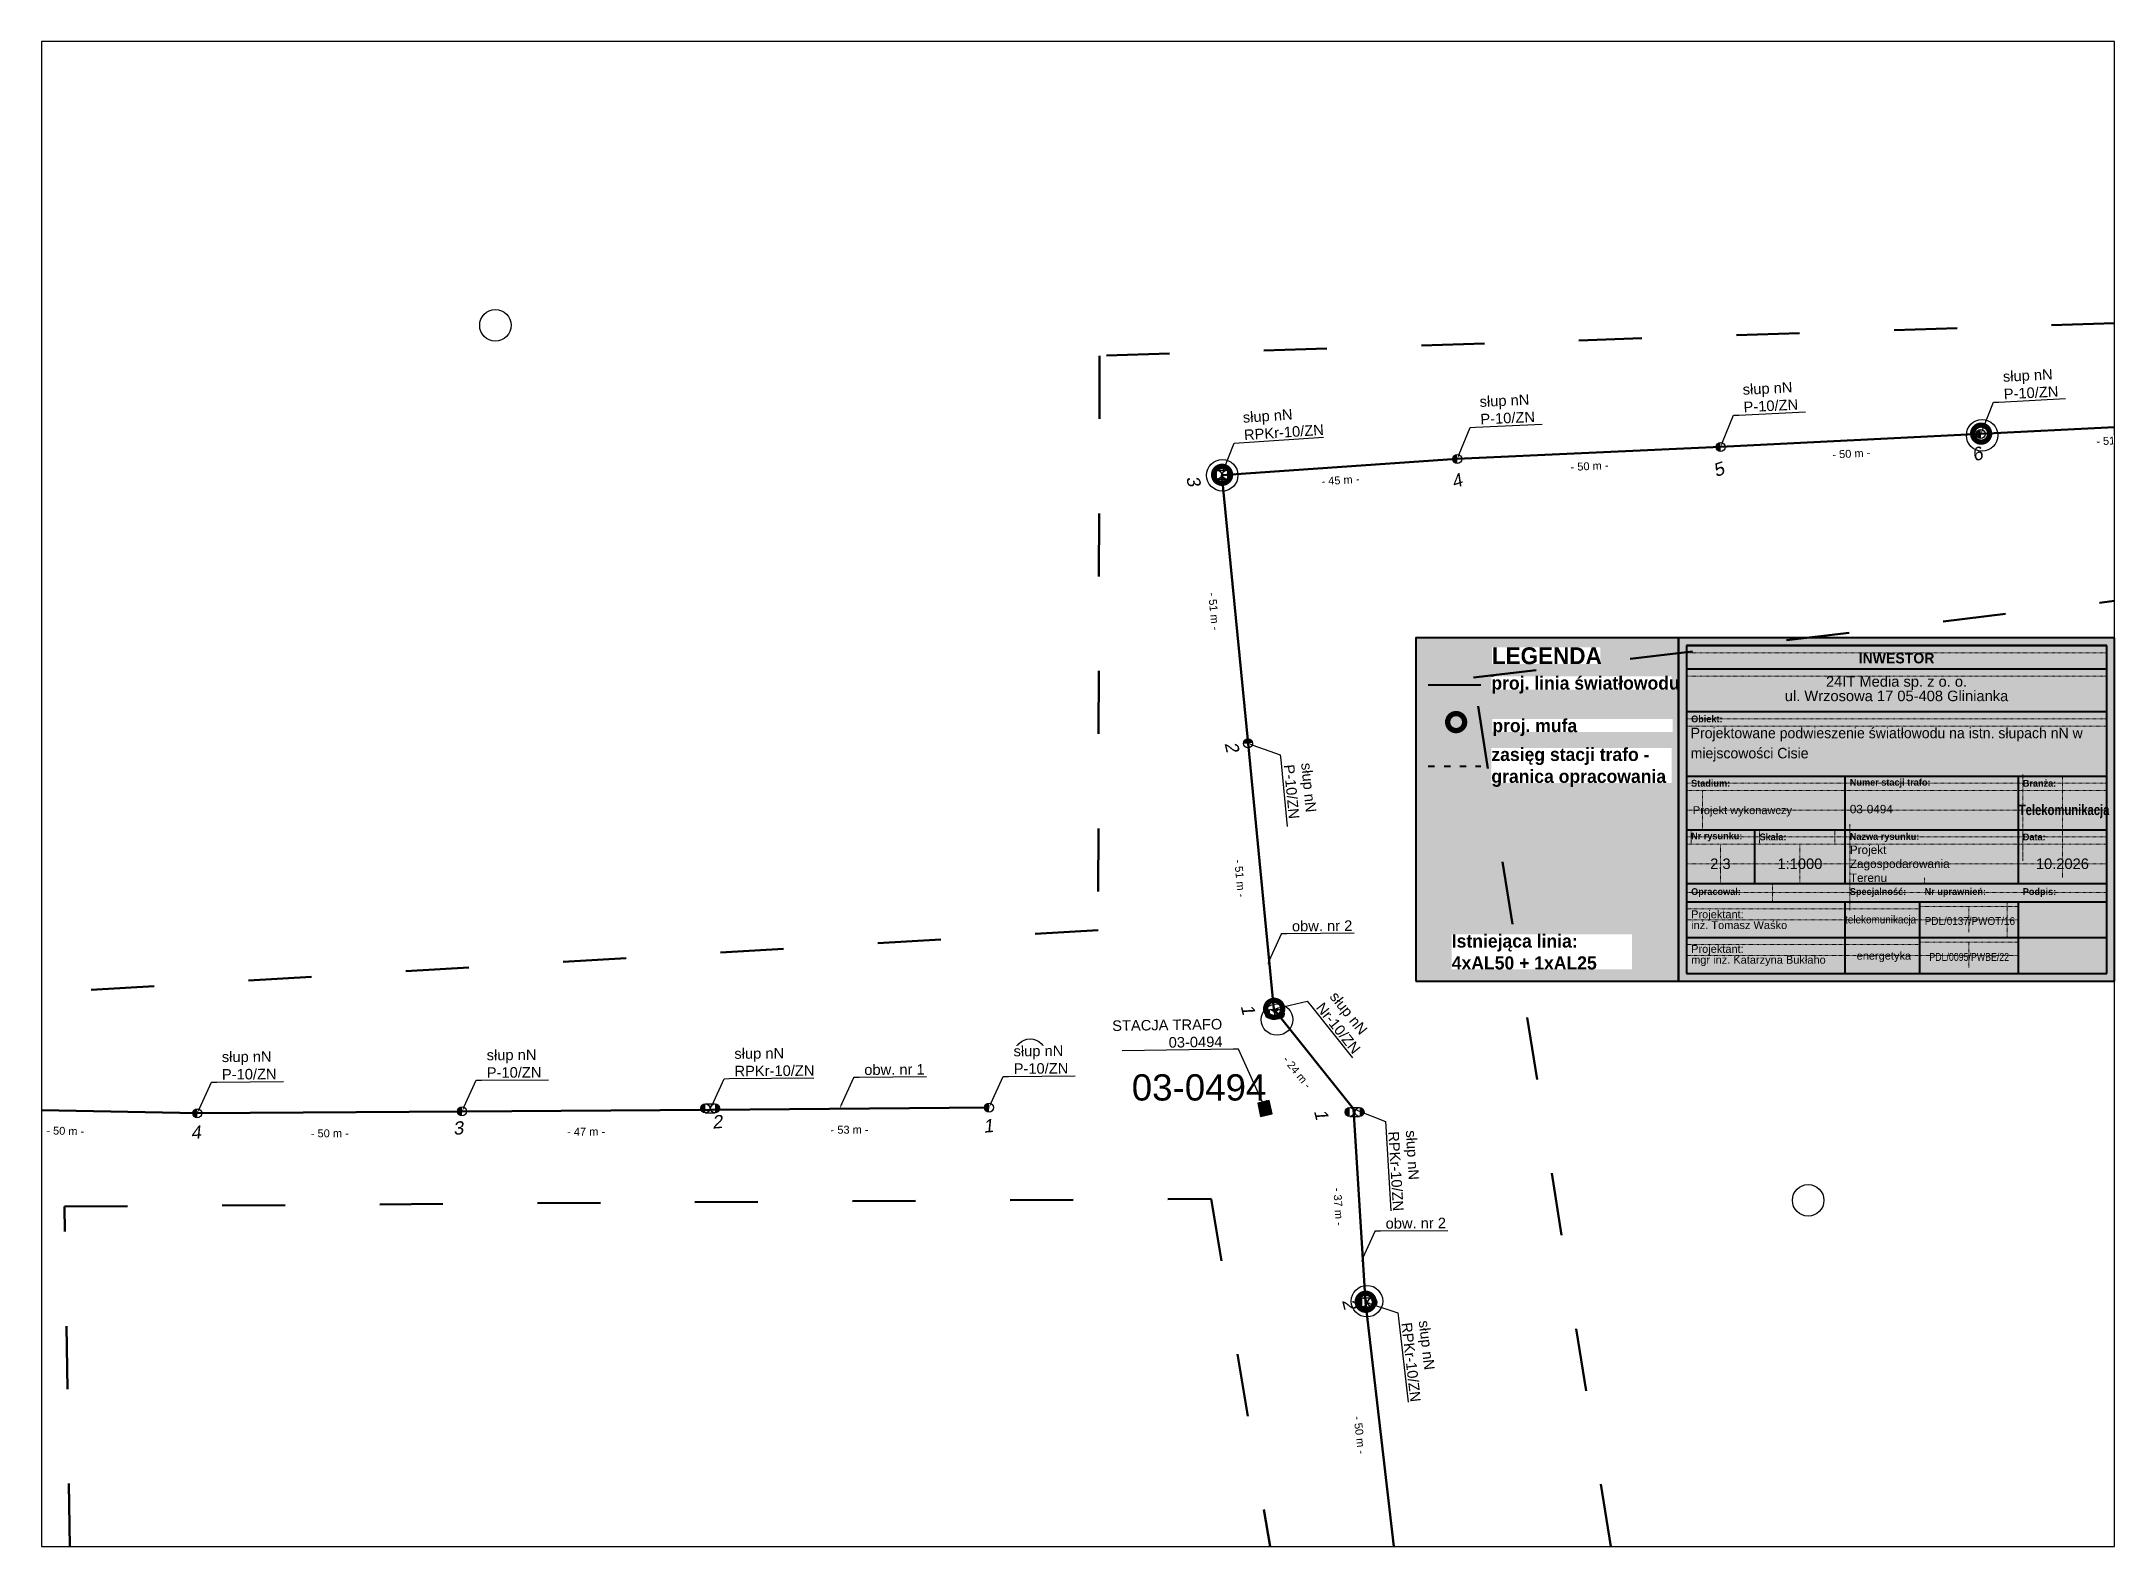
# Paper-space layout '494-3' of a CAD drawing. Header units: metres, sheet in millimetres. Extents: x 0 to 395, y 0 to 287.
# The model-space entities are those that its viewports show. They can reach past a viewport. Long polylines and large blocks are cut down to what shows.
import ezdxf
from ezdxf import colors
from ezdxf.entities.mleader import LeaderData, LeaderLine
from ezdxf.enums import TextEntityAlignment as Align
from ezdxf.math import Vec2, Vec3

# ---------------------------------------------------------------- set-up
doc = ezdxf.new("R2010")
doc.units = ezdxf.units.M
for name, pattern in [('ACAD_ISO03W100', [30, 12, -18]), ('DGN Style 2', [0.005224, 0.003135, -0.00209]), ('GCAD_ISO03W100', [30, 12, -18])]:
    doc.linetypes.add(name, pattern=pattern)
for name, color, linetype, lineweight in [('!tele', 30, 'Continuous', 50), ('!trafo', 6, 'GCAD_ISO03W100', 50), ('00_Mufa', 3, 'Continuous', 30), ('@Tabelka', 7, 'Continuous', 13), ('_MM LINIA Sn', 40, 'Continuous', 30), ('_mm zasięg trafo', 6, 'ACAD_ISO03W100', 35), ('_numery', 7, 'Continuous', 40), ('_światłowód', 30, 'Continuous', 50), ('trafo otwock2|Survey_Point_Text_Name', 7, 'Continuous', 0)]:
    doc.layers.add(name, color=color, linetype=linetype, lineweight=lineweight)
doc.layers.add('@KonstrTabelki', color=253, linetype='DGN Style 2', lineweight=0, plot=False)
doc.layers.add('_arkusze model', color=7, linetype='Continuous', lineweight=50, plot=False)
for name, color, linetype in [('_MM mufy', 3, 'Continuous'), ('_MM opisy', 7, 'Continuous'), ('_MM slupy', 5, 'Continuous'), ('_mm trafo', 3, 'Continuous'), ('DIM', 7, 'Continuous')]:
    doc.layers.add(name, color=color, linetype=linetype)
doc.styles.add('BardzoMale-PrawaGora', font='arial.ttf', dxfattribs={"height": 0.0025})
doc.styles.get("Standard").update_dxf_attribs({"font": 'arial.ttf'})
doc.dimstyles.new('opis linie', dxfattribs={"dimtxt": 1.5, "dimasz": 0.18, "dimexe": 0.18, "dimexo": 0.0625, "dimgap": 2.5, "dimtad": 4, "dimdec": 0, "dimzin": 0, "dimdsep": 46, "dimtxsty": 'Standard', "dimcen": 0.09, "dimse1": 1, "dimse2": 1, "dimsd1": 1, "dimsd2": 1, "dimclrt": 256, "dimadec": 0, "dimazin": 0, "dimtfac": 1, "dimtdec": 0, "dimtofl": 0, "dimtmove": 0, "dimatfit": 3, "dimfxl": 1, "dimtfill": 1, "dimtolj": 1, "dimtzin": 0, "dimarcsym": 0})

psp = doc.layouts.new('494-3')

# ---------------------------------------------------------------- texts
at = {"color": 18, "true_color": 0x000000, "insert": (313.91, 155.9), "char_height": 2, "width": 76.9558, "attachment_point": 1, "line_spacing_factor": 0.825, "style": 'BardzoMale-PrawaGora'}
psp.add_mtext('\\pxsm1.15,ql;{\\fLato Light|b0|i0|c238|p34;\\C256;Projektowane podwieszenie światłowodu na istn. słupach nN w miejscowości Cisie}', dxfattribs=at)
at = {"color": 1, "char_height": 1.6, "width": 26.3577, "attachment_point": 4}
for s, insert in [('{\\C18;\\c0;03-0494}', (344.21, 140.4, 1)), ('{\\C18;\\c0;Projekt Zagospodarowania Terenu}', (344.21, 129.99, 1))]:
    psp.add_mtext(s, dxfattribs=dict(at, insert=insert))
at = {"char_height": 2, "attachment_point": 5, "line_spacing_factor": 0.825}
for s, insert in [('2.3', (319.57, 129.99)), ('1:1000', (334.71, 129.99))]:
    psp.add_mtext(s, dxfattribs=dict(at, insert=insert))

msp = doc.modelspace()

# ---------------------------------------------------------------- blocks, each defined once
blk = doc.blocks.new('tabelka')
at = {"true_color": 0xffffff, "transparency": 33554687}
h = blk.add_hatch(color=7, dxfattribs=at)
h.dxf.hatch_style = 1
h.paths.add_polyline_path([(-83, 65.41), (0, 65.41), (0, 0), (-83, 0)])
at = {"layer": '@KonstrTabelki', "lineweight": 0}
for p, q in [((-1.5, 62.52), (-81.5, 62.52)), ((-1.5, 58.08), (-81.5, 58.08)), ((-1.5, 49.94), (-81.5, 49.94)), ((-81.5, 48.55), (-1.5, 48.55)), ((-1.5, 37.69), (-81.5, 37.69)), ((-81.5, 36.3), (-1.5, 36.3)), ((-78.46, 36.3), (-78.46, 28.86)), ((-17.47, 39.44), (-17.47, 22.94)), ((-9.93, 19.68), (-9.93, 39.08)), ((-81.5, 32.58), (-1.5, 32.58)), ((-80.6, 28.86), (-80.6, 26.08)), ((-67.58, 28.86), (-67.58, 26.08)), ((-53.27, 26.08), (-53.27, 28.86)), ((-50.39, 29.9), (-50.39, 18.64)), ((-17.47, 28.86), (-17.47, 22.94)), ((-9.93, 19.68), (-9.93, 28.86)), ((-1.5, 27.47), (-81.5, 27.47)), ((-81.5, 26.08), (-1.5, 26.08)), ((-74.99, 18.64), (-74.99, 26.08)), ((-59.88, 18.64), (-59.88, 26.08)), ((-1.5, 27.47), (-18.36, 27.47)), ((-1.5, 22.36), (-81.5, 22.36)), ((-1.5, 22.36), (-18.36, 22.36)), ((-81.5, 16.88), (-1.5, 16.88)), ((-65.11, 18.64), (-65.11, 15.11)), ((-50.39, 18.64), (-50.39, 13.41)), ((-36.15, 19.68), (-36.15, 18.64)), ((-37.05, 13.77), (-81.5, 13.77)), ((-37.05, 14.25), (-18.36, 14.25)), ((-27.71, 14.25), (-27.71, 9.31)), ((-20.43, 15.11), (-20.43, 8.31)), ((-37.05, 11.71), (-81.5, 11.71)), ((-18.36, 11.71), (-37.05, 11.71)), ((-37.05, 6.97), (-81.5, 6.97)), ((-37.05, 4.9), (-81.5, 4.9)), ((-37.05, 7.44), (-18.36, 7.44)), ((-18.36, 4.9), (-37.05, 4.9)), ((-27.71, 7.44), (-27.71, 2.5))]:
    blk.add_line(p, q, dxfattribs=at)
at = {"layer": '@KonstrTabelki'}
for points in [[(-51.29, 28.86), (-51.29, 39.08)], [(-51.29, 18.64), (-51.29, 28.86)]]:
    blk.add_lwpolyline(points, dxfattribs=at)
at = {"layer": '@Tabelka', "lineweight": 40}
for p, q in [((0, 65.41), (-83, 65.41)), ((-83, 65.41), (-83, 0)), ((-81.5, 63.91), (-1.5, 63.91)), ((-1.5, 63.91), (-81.5, 63.91)), ((-81.5, 63.91), (-81.5, 1.5)), ((-1.5, 1.5), (-1.5, 63.91)), ((0, 0), (0, 65.41)), ((-81.5, 59.47), (-1.5, 59.47)), ((-81.5, 51.33), (-1.5, 51.33)), ((-81.5, 39.08), (-1.5, 39.08)), ((-81.5, 39.08), (-18.36, 39.08)), ((-51.29, 28.86), (-51.29, 39.08)), ((-51.29, 28.86), (-51.29, 35.67)), ((-18.36, 39.08), (-18.36, 28.86)), ((-81.5, 28.86), (-18.36, 28.86)), ((-68.48, 18.64), (-68.48, 28.86)), ((-51.29, 18.64), (-51.29, 28.86)), ((-18.36, 28.86), (-1.5, 28.86)), ((-18.36, 28.86), (-18.36, 18.64)), ((-51.29, 18.64), (-51.29, 25.45)), ((-18.36, 25.45), (-18.36, 18.64)), ((-81.5, 18.64), (-1.5, 18.64)), ((-81.5, 18.64), (-1.5, 18.64)), ((-81.5, 15.11), (-1.5, 15.11)), ((-51.29, 1.5), (-51.29, 15.11)), ((-37.05, 1.5), (-37.05, 15.11)), ((-18.36, 15.11), (-18.36, 1.5)), ((-81.5, 8.31), (-1.5, 8.31)), ((-81.5, 8.31), (-1.5, 8.31)), ((-81.5, 1.5), (-1.5, 1.5)), ((-83, 0), (0, 0))]:
    blk.add_line(p, q, dxfattribs=at)
at = {"layer": '@Tabelka'}
for s, insert, char_height, attachment_point, line_spacing_factor in [('{\\fLato Light|b1|i0|c238|p34;INWESTOR}', (-41.5, 62.52), 2, 2, 0.825), ('24IT Media sp. z o. o.\\Pul. Wrzosowa 17 05-408 Glinianka', (-41.5, 58.08), 2, 2, 0.825), ('{\\fLato Light|b1|i0|c238|p34;Obiekt:}', (-80.6, 49.94), 1.3, 4, 0.946154), ('{\\fLato Light|b1|i0|c238|p34;Branża:}', (-17.47, 37.69), 1.3, 4, 0.946154), ('Projekt wykonawczy', (-80.27, 32.34), 1.5, 4, 0.825), ('{\\fLato Light|b1|i0|c238|p34;\\W0.8;Telekomunikacja}', (-9.6, 32.34), 2, 5, 0.76875), ('{\\fLato Light|b1|i0|c238|p34;Nr rysunku:}', (-80.6, 27.47), 1.3, 4, 0.946154), ('{\\fLato Light|b1|i0|c238|p34;Skala:}', (-67.58, 27.47), 1.3, 4, 0.946154), ('{\\fLato Light|b1|i0|c238|p34;Nazwa rysunku:}', (-50.39, 27.38), 1.3, 4, 0.946154), ('{\\fLato Light|b1|i0|c238|p34;Data:}', (-17.47, 27.47), 1.3, 4, 0.946154), ('10.2026', (-9.93, 22.36), 2, 5, 0.825), ('{\\fLato Light|b1|i0|c238|p34;Opracował:}', (-80.6, 16.88), 1.3, 4, 0.946154), ('{\\fLato Light|b1|i0|c238|p34;Specjalność:}', (-50.39, 16.88), 1.3, 4, 0.946154), ('{\\fLato Light|b1|i0|c238|p34;Nr uprawnień:}', (-36.15, 16.88), 1.3, 4, 0.946154), ('{\\fLato Light|b1|i0|c238|p34;Podpis:}', (-17.47, 16.88), 1.3, 4, 0.946154)]:
    blk.add_mtext(s, dxfattribs=dict(at, insert=insert, char_height=char_height, attachment_point=attachment_point, line_spacing_factor=line_spacing_factor))
for s, insert, char_height, width, attachment_point, line_spacing_factor in [('{\\fLato Light|b1|i0|c238|p34;Stadium:}', (-80.6, 37.69), 1.3, 8.6456, 4, 0.946154), ('{\\fLato Light|b1|i0|c238|p34;Numer stacji trafo:}', (-50.39, 37.69), 1.3, 16.1141, 4, 0.946154), ('Projektant:\\Pinż. Tomasz Waśko', (-80.6, 11.71), 1.5, 27.9275, 4, 0.825), ('{\\W0.9;telekomunikacja}', (-44.53, 11.53), 1.5, 22.915, 5, 0.825), ('{\\W0.9;PDL/0137/PWOT/16}', (-27.54, 11.46), 1.5, 22.915, 5, 0.825), ('Projektant:\\Pmgr inż. Katarzyna Bukłaho', (-80.6, 4.9), 1.5, 27.9275, 4, 0.825), ('energetyka', (-43.91, 4.64), 1.5, 22.915, 5, 0.825), ('{\\W0.8;PDL/0095/PWBE/22}', (-27.66, 4.62), 1.5, 22.915, 5, 0.825)]:
    blk.add_mtext(s, dxfattribs=dict(at, insert=insert, char_height=char_height, width=width, attachment_point=attachment_point, line_spacing_factor=line_spacing_factor))
blk = doc.blocks.new('mufa')
at = {"layer": '_MM mufy'}
h = blk.add_hatch(color=256, dxfattribs=at)
h.dxf.hatch_style = 1
h.paths.add_polyline_path([(2.15, 0.12, 1), (-2.1, -0.05, 1)])
h.paths.add_polyline_path([(-1.1, -0.01, -1), (1.15, 0.08, -1)], flags=16)
h.paths.add_polyline_path([(-0.83, 0, -1), (0.88, 0.07, -1)], flags=0)
blk = doc.blocks.new('legenda')
at = {"true_color": 0xffffff, "transparency": 33554687}
h = blk.add_hatch(color=7, dxfattribs=at)
h.dxf.hatch_style = 1
h.paths.add_polyline_path([(-50, 65.41), (0, 65.41), (0, 0), (-50, 0)])
at = {"lineweight": 40}
blk.add_lwpolyline([(0, 65.41), (-50, 65.41), (-50, 0)], dxfattribs=at)
at = {"layer": '_mm zasięg trafo', "lineweight": 40, "ltscale": 0.1}
blk.add_lwpolyline([(-47.62, 40.95), (-37.62, 40.95)], dxfattribs=at)
at = {"layer": '_światłowód', "lineweight": 40}
blk.add_lwpolyline([(-47.62, 56.41), (-37.62, 56.41)], dxfattribs=at)
at = {"layer": '_mm zasięg trafo'}
blk.add_blockref('mufa', (-42.35, 49.31), dxfattribs=at)
at = {"layer": '_mm zasięg trafo', "bg_fill": 3, "box_fill_scale": 1, "bg_fill_color": 256, "bg_fill_transparency": 0}
for s, width, heights, insert, char_height, attachment_point in [('{\\fLato Light|b1|i0|c238|p34;\\C7;LEGENDA}', 20.65, [-3.27], (-35.53, 63.58), 3.2, 1), ('\\pxt4;{\\fLato Light|b1|i0|c238|p34;\\C7;proj. linia światłowodu}', 34.3358, [0], (-35.62, 56.41), 2.5, 4), ('\\pxt4;{\\fLato Light|b1|i0|c238|p34;\\C7;proj. mufa}', 34.3358, [0], (-35.44, 48.3), 2.5, 4), ('\\pxt4;{\\fLato Light|b1|i0|c238|p34;\\C7;zasięg stacji trafo - granica opracowania}', 34.3358, [-7.36], (-35.62, 40.72), 2.5, 4)]:
    blk.add_mtext_dynamic_manual_height_columns(s, width=width, gutter_width=1, heights=heights, dxfattribs=dict(at, insert=insert, char_height=char_height, attachment_point=attachment_point))
at = {"lineweight": 40}
blk.add_lwpolyline([(-50, 0), (0, 0), (0, 65.41)], dxfattribs=at)
at = {"layer": '_mm zasięg trafo', "insert": (-43.16, 5.56), "char_height": 2.5, "attachment_point": 4, "bg_fill": 3, "box_fill_scale": 1, "bg_fill_color": 256, "bg_fill_transparency": 0}
blk.add_mtext_dynamic_manual_height_columns('\\pxt4;{\\fLato Light|b1|i0|c238|p34;\\C7;Istniejąca linia:\\P4xAL50 + 1xAL25}', width=34.3358, gutter_width=1, heights=[-6.79], dxfattribs=at)
blk = doc.blocks.new('trafo')
at = {"layer": '_mm trafo'}
h = blk.add_hatch(color=256, dxfattribs=at)
h.dxf.hatch_style = 1
h.paths.add_polyline_path([(-1.15, 1.02), (-0.52, -1.51), (1.64, -0.96), (1.01, 1.59)])
at = {"layer": '_MM LINIA Sn', "color": 2, "lineweight": 60}
for p, q in [((0.58, 0.02), (-0.43, 0.9)), ((-0.32, -0.23), (0.58, 0.02)), ((0.58, -0.92), (-0.32, -0.23)), ((0.55, -0.72), (0.41, -0.9)), ((0.41, -0.9), (0.58, -0.92)), ((0.58, -0.92), (0.55, -0.72))]:
    blk.add_line(p, q, dxfattribs=at)
at = {"layer": '_mm trafo', "flags": 128}
blk.add_lwpolyline([(-0.52, -1.52), (1.64, -0.96), (0.98, 1.58), (-1.17, 0.99), (-0.52, -1.52)], close=True, dxfattribs=at)
blk = doc.blocks.new('ZN')
at = {"layer": '_MM slupy', "transparency": 33554687}
h = blk.add_hatch(color=256, dxfattribs=at)
h.dxf.hatch_style = 1
h.paths.add_polyline_path([(0, -0.86), (0, 0.86, 1)])
at = {"layer": '_MM slupy'}
blk.add_circle((0, 0), 0.857, dxfattribs=at)
blk = doc.blocks.new('trafo otwock2|NULL-flatten-264')
at = {"color": 2, "linetype": 'Continuous', "lineweight": 0}
blk.add_point((0, 0), dxfattribs=at)
blk = doc.blocks.new('trafo otwock2-flatten-1')
at = {"layer": '!tele'}
blk.add_blockref('trafo otwock2|NULL-flatten-264', (7526595.72705, 5787133.78803), dxfattribs=at)
at = {"layer": 'trafo otwock2|Survey_Point_Text_Name', "color": 3, "linetype": 'Continuous', "lineweight": 53}
blk.add_text('03-0494', height=5, dxfattribs=at).set_placement((7526595.72705, 5787133.78803), align=Align.RIGHT)
blk = doc.blocks.new('*D3134')
at = {"layer": 'DIM', "insert": (7526367.11, 5787128), "char_height": 1.5, "attachment_point": 5, "rotation": 358.5552, "bg_fill": 3, "box_fill_scale": 1.1, "bg_fill_color": 9, "bg_fill_true_color": 13158600, "bg_fill_transparency": 0}
blk.add_mtext('\\A1;- 50 m -', dxfattribs=at)
blk = doc.blocks.new('*D3135')
at = {"layer": 'DIM', "insert": (7526417.45, 5787127.54), "char_height": 1.5, "attachment_point": 5, "rotation": 0.3841, "bg_fill": 3, "box_fill_scale": 1.1, "bg_fill_color": 9, "bg_fill_true_color": 13158600, "bg_fill_transparency": 0}
blk.add_mtext('\\A1;- 50 m -', dxfattribs=at)
blk = doc.blocks.new('*D3136')
at = {"layer": 'DIM', "insert": (7526466.24, 5787127.87), "char_height": 1.5, "attachment_point": 5, "rotation": 0.3742, "bg_fill": 3, "box_fill_scale": 1.1, "bg_fill_color": 9, "bg_fill_true_color": 13158600, "bg_fill_transparency": 0}
blk.add_mtext('\\A1;- 47 m -', dxfattribs=at)
blk = doc.blocks.new('*D3137')
at = {"layer": 'DIM', "insert": (7526516.39, 5787128.23), "char_height": 1.5, "attachment_point": 5, "rotation": 0.4614, "bg_fill": 3, "box_fill_scale": 1.1, "bg_fill_color": 9, "bg_fill_true_color": 13158600, "bg_fill_transparency": 0}
blk.add_mtext('\\A1;- 53 m -', dxfattribs=at)
blk = doc.blocks.new('*D3182')
at = {"layer": 'DIM', "insert": (7526585.73, 5787226.93), "char_height": 1.5, "attachment_point": 5, "rotation": 275.5948, "bg_fill": 3, "box_fill_scale": 1.1, "bg_fill_color": 9, "bg_fill_true_color": 13158600, "bg_fill_transparency": 0}
blk.add_mtext('\\A1;- 51 m -', dxfattribs=at)
blk = doc.blocks.new('*D3183')
at = {"layer": 'DIM', "insert": (7526590.69, 5787176.1), "char_height": 1.5, "attachment_point": 5, "rotation": 275.5424, "bg_fill": 3, "box_fill_scale": 1.1, "bg_fill_color": 9, "bg_fill_true_color": 13158600, "bg_fill_transparency": 0}
blk.add_mtext('\\A1;- 51 m -', dxfattribs=at)
blk = doc.blocks.new('*D3184')
at = {"layer": 'DIM', "insert": (7526601.6, 5787139.2), "char_height": 1.5, "attachment_point": 5, "rotation": 308.6488, "bg_fill": 3, "box_fill_scale": 1.1, "bg_fill_color": 9, "bg_fill_true_color": 13158600, "bg_fill_transparency": 0}
blk.add_mtext('\\A1;- 24 m -', dxfattribs=at)
blk = doc.blocks.new('*D3185')
at = {"layer": 'DIM', "insert": (7526609.43, 5787113.57), "char_height": 1.5, "attachment_point": 5, "rotation": 273.5133, "bg_fill": 3, "box_fill_scale": 1.1, "bg_fill_color": 9, "bg_fill_true_color": 13158600, "bg_fill_transparency": 0}
blk.add_mtext('\\A1;- 37 m -', dxfattribs=at)
blk = doc.blocks.new('*D3186')
at = {"layer": 'DIM', "insert": (7526613.47, 5787070.1), "char_height": 1.5, "attachment_point": 5, "rotation": 276.6222, "bg_fill": 3, "box_fill_scale": 1.1, "bg_fill_color": 9, "bg_fill_true_color": 13158600, "bg_fill_transparency": 0}
blk.add_mtext('\\A1;- 50 m -', dxfattribs=at)
blk = doc.blocks.new('*D3313')
at = {"layer": 'DIM', "insert": (7526757.3, 5787259.47), "char_height": 1.5, "attachment_point": 5, "rotation": 2.898, "bg_fill": 3, "box_fill_scale": 1.1, "bg_fill_color": 9, "bg_fill_true_color": 13158600, "bg_fill_transparency": 0}
blk.add_mtext('\\A1;- 51 m -', dxfattribs=at)
blk = doc.blocks.new('*D3314')
at = {"layer": 'DIM', "insert": (7526707.07, 5787256.95), "char_height": 1.5, "attachment_point": 5, "rotation": 2.8518, "bg_fill": 3, "box_fill_scale": 1.1, "bg_fill_color": 9, "bg_fill_true_color": 13158600, "bg_fill_transparency": 0}
blk.add_mtext('\\A1;- 50 m -', dxfattribs=at)
blk = doc.blocks.new('*D3315')
at = {"layer": 'DIM', "insert": (7526657.23, 5787254.57), "char_height": 1.5, "attachment_point": 5, "rotation": 2.614, "bg_fill": 3, "box_fill_scale": 1.1, "bg_fill_color": 9, "bg_fill_true_color": 13158600, "bg_fill_transparency": 0}
blk.add_mtext('\\A1;- 50 m -', dxfattribs=at)
blk = doc.blocks.new('*D3316')
at = {"layer": 'DIM', "insert": (7526609.81, 5787251.89), "char_height": 1.5, "attachment_point": 5, "rotation": 3.9266, "bg_fill": 3, "box_fill_scale": 1.1, "bg_fill_color": 9, "bg_fill_true_color": 13158600, "bg_fill_transparency": 0}
blk.add_mtext('\\A1;- 45 m -', dxfattribs=at)
blk = doc.blocks.new('R')
at = {"layer": '_MM slupy', "transparency": 33554687}
h = blk.add_hatch(color=256, dxfattribs=at)
h.dxf.hatch_style = 1
h.paths.add_polyline_path([(-0.93, -0.86), (-0.93, 0.86, 1)])
h = blk.add_hatch(color=256, dxfattribs=at)
h.dxf.hatch_style = 1
h.paths.add_polyline_path([(0.93, 0.86), (0.93, -0.86, 1)])
at = {"layer": '_MM slupy'}
for points in [[(-0.93, 0.86), (0.93, 0.86)], [(-0.93, -0.86), (0.93, -0.86)]]:
    blk.add_lwpolyline(points, dxfattribs=at)
for centre in [(-0.93, 0), (0.93, 0)]:
    blk.add_circle(centre, 0.857, dxfattribs=at)
blk = doc.blocks.new('q')
at = {"layer": '_MM slupy'}
blk.add_blockref('ZN', (0, 0), dxfattribs=at)
at = {"layer": '_MM opisy'}
ml = blk.add_multileader_mtext('Standard', dxfattribs=at)
ml.set_content('\\pxql;słup nN\\PP-10/ZN', color=256)
ml.set_leader_properties()
ml.build(insert=Vec2(0, 0))
ml.multileader.update_dxf_attribs({"has_text_frame": 1, "text_left_attachment_type": 5, "text_right_attachment_type": 5, "dogleg_length": 1, "arrow_head_size": 1})
ctx = ml.context
ctx.base_point, ctx.char_height, ctx.arrow_head_size, ctx.landing_gap_size, ctx.plane_origin = Vec3(3.75, 5.9), 2, 1, 1, Vec3(1.72, -1.42)
ctx.left_attachment, ctx.right_attachment = 5, 5
notes = []
notes.append((ctx, [(0, (1, 1, 0), (2.75, 5.9), (1, 0), 1, [(0, [(0, 0), (2.75, 5.9)], 0, [])])]))
ctx.mtext.insert, ctx.mtext.flow_direction = Vec3(4.75, 11.7), 5
ctx.mtext.has_bg_fill, ctx.mtext.bg_color, ctx.mtext.bg_scale_factor, ctx.mtext.bg_transparency, ctx.mtext.use_window_bg_color = 1, -1023410175, 1, 0, 1
for ctx, leaders in notes:
    for number, flags, end, landing, length, lines in leaders:
        leader = LeaderData()
        leader.index, (leader.has_last_leader_line, leader.has_dogleg_vector, leader.attachment_direction) = number, flags
        leader.last_leader_point, leader.dogleg_vector, leader.dogleg_length = Vec3(end), Vec3(landing), length
        for number, points, colour, breaks in lines:
            line = LeaderLine()
            line.index, line.vertices, line.color, line.breaks = number, Vec3.list(points), colors.encode_raw_color(colour), breaks
            leader.lines.append(line)
        ctx.leaders.append(leader)

# ---------------------------------------------------------------- linework, layer by layer
at = {"layer": '!trafo'}
msp.add_lwpolyline([(7525815.72, 5787043.96), (7525887.16, 5787046.9), (7525883.11, 5787090.11), (7525970.2, 5787068.5), (7526299.95, 5787117.07), (7526326.53, 5787111.72), (7526323.27, 5787089.8), (7526251.91, 5787066.89), (7526257.22, 5787042.3), (7526328.46, 5787043.2), (7526339.54, 5786972.53), (7526369.07, 5786978.59), (7526366.96, 5787113.61), (7526585.2, 5787115.09), (7526616.93, 5786928.09), (7526679.04, 5786936.19), (7526635.16, 5787214.32), (7526904.13, 5787246.48), (7526896.99, 5787286.34), (7526563.96, 5787275.58), (7526563.71, 5787166.21), (7525958.83, 5787130.43), (7525802.21, 5787171.61)], close=True, dxfattribs=at)
at = {"layer": '00_Mufa'}
for centre in [(7526448.98, 5787281.39), (7526731.96, 5787260.44), (7526587.32, 5787252.84), (7526597.75, 5787149.21), (7526550.76, 5787142.54), (7526698.85, 5787114.79), (7526614.86, 5787095.59)]:
    msp.add_circle(centre, 3, dxfattribs=at)

# ---------------------------------------------------------------- block references
at = {"layer": '_arkusze model', "rotation": 357.3066721443945}
msp.add_blockref('trafo', (7526595.21, 5787132.27), dxfattribs=at)

# ---------------------------------------------------------------- next in the draw order: block references
for p, rotation in [((7526731.71, 5787260.7), 2.898036993668988), ((7526632.05, 5787255.94), 2.614023247732805), ((7526682.17, 5787258.23), 2.851792204320078), ((7526592.23, 5787201.79), 275.5423767730491), ((7526392.22, 5787131.38), 0.3841254249659654), ((7526442.63, 5787131.72), 0.3742307104484505), ((7526620.34, 5787045.71), 275.6252840398977)]:
    msp.add_blockref('q', p, dxfattribs=dict(rotation=rotation))

# ---------------------------------------------------------------- next in the draw order: leaders
at = {"layer": '_mm trafo', "color": 3}
ml = msp.add_multileader_mtext('Standard', dxfattribs=at)
ml.set_content('STACJA TRAFO\\P03-0494', color=3)
ml.set_leader_properties()
ml.build(insert=Vec2(0, 0))
ml.multileader.update_dxf_attribs({"has_text_frame": 1, "text_left_attachment_type": 5, "text_right_attachment_type": 5, "dogleg_length": 1, "arrow_head_size": 1.5})
ctx = ml.context
ctx.base_point, ctx.char_height, ctx.arrow_head_size, ctx.plane_origin, ctx.plane_x_axis, ctx.plane_y_axis = Vec3(7526564.69, 5787143.18), 2, 1.5, Vec3(7526599.35, 5787100.18), Vec3(0.999891, 0.014731), Vec3(-0.014731, 0.999891)
ctx.left_attachment, ctx.right_attachment, ctx.text_align_type, ctx.attachment_type = 5, 5, 2, 2
notes = []
notes.append((ctx, [(0, (1, 1, 0), (7526590.39, 5787143.56), (-0.999891, -0.014731), 1, [(0, [(7526596.11, 5787130.99)], 0, [])])]))
ctx.mtext.insert, ctx.mtext.text_direction, ctx.mtext.rotation, ctx.mtext.alignment, ctx.mtext.flow_direction = Vec3(7526587.31, 5787149.34), Vec3(0.999891, 0.014731), 6.129723, 3, 5
ctx.mtext.has_bg_fill, ctx.mtext.bg_color, ctx.mtext.bg_scale_factor, ctx.mtext.bg_transparency, ctx.mtext.use_window_bg_color = 1, -1073741824, 1, 0, 1
for ctx, leaders in notes:
    for number, flags, end, landing, length, lines in leaders:
        leader = LeaderData()
        leader.index, (leader.has_last_leader_line, leader.has_dogleg_vector, leader.attachment_direction) = number, flags
        leader.last_leader_point, leader.dogleg_vector, leader.dogleg_length = Vec3(end), Vec3(landing), length
        for number, points, colour, breaks in lines:
            line = LeaderLine()
            line.index, line.vertices, line.color, line.breaks = number, Vec3.list(points), colors.encode_raw_color(colour), breaks
            leader.lines.append(line)
        ctx.leaders.append(leader)

# ---------------------------------------------------------------- next in the draw order: linework, layer by layer
at = {"layer": '!tele'}
for points in [[(7526587.23, 5787252.86), (7526632.05, 5787255.94), (7526682.17, 5787258.23), (7526731.71, 5787260.7), (7526782.64, 5787263.27), (7526825.96, 5787265.99), (7526879.48, 5787269.3), (7526967.64, 5787272.11), (7527024.17, 5787275.61), (7527077.15, 5787279.59), (7527122.43, 5787282.55), (7527175.91, 5787286.19), (7527222.01, 5787288.89), (7527255.91, 5787317.02), (7527263.32, 5787370.85), (7527270.47, 5787422.26), (7527277.91, 5787474.38)], [(7526587.23, 5787252.86), (7526592.23, 5787201.79), (7526597.14, 5787151.19), (7526612.31, 5787132.22), (7526614.57, 5787095.41), (7526620.34, 5787045.71), (7526625.18, 5786996.56), (7526630.3, 5786952.74)], [(7525964.27, 5787091.38), (7526007.67, 5787096.52), (7526050.96, 5787102.45), (7526091.62, 5787108.01), (7526142.49, 5787113.91), (7526191.15, 5787122.37), (7526241.43, 5787129.75), (7526296.05, 5787138.33), (7526342.36, 5787132.39), (7526392.22, 5787131.38), (7526442.63, 5787131.72), (7526489.79, 5787132.03), (7526542.93, 5787132.46)]]:
    msp.add_lwpolyline(points, dxfattribs=at)

# ---------------------------------------------------------------- next in the draw order: block references
msp.add_blockref('trafo otwock2-flatten-1', (0, 0), dxfattribs=at)

# ---------------------------------------------------------------- next in the draw order: dimensions: what is measured, and where the dimension line sits
at = {"layer": 'DIM'}
for p1, p2, picture, middle in [((7526782.64, 5787263.27), (7526731.71, 5787260.7), '*D3313', (7526757.3, 5787259.47)), ((7526587.23, 5787252.86), (7526592.23, 5787201.79), '*D3182', (7526585.73, 5787226.93)), ((7526342.2, 5787132.64), (7526392.22, 5787131.38), '*D3134', (7526367.11, 5787128))]:
    dim = msp.add_aligned_dim(p1=p1, p2=p2, distance=-0.75, dimstyle='opis linie', override={"dimpost": '- <> m -'}, dxfattribs=at)
    dim.commit()
    dim.dimension.update_dxf_attribs({"geometry": picture, "text_midpoint": middle})

# ---------------------------------------------------------------- next in the draw order: texts
at = {"layer": '_numery', "oblique": 10}
msp.add_text('3', height=2.5, rotation=283.1784, dxfattribs=at).set_placement((7526580.43, 5787252.42))

# ---------------------------------------------------------------- next in the draw order: dimensions: what is measured, and where the dimension line sits
at = {"layer": 'DIM'}
for p1, p2, picture, middle in [((7526731.71, 5787260.7), (7526682.17, 5787258.23), '*D3314', (7526707.07, 5787256.95)), ((7526592.23, 5787201.79), (7526597.14, 5787151.19), '*D3183', (7526590.69, 5787176.1)), ((7526392.22, 5787131.38), (7526442.63, 5787131.72), '*D3135', (7526417.45, 5787127.54))]:
    dim = msp.add_aligned_dim(p1=p1, p2=p2, distance=-0.75, dimstyle='opis linie', override={"dimpost": '- <> m -'}, dxfattribs=at)
    dim.commit()
    dim.dimension.update_dxf_attribs({"geometry": picture, "text_midpoint": middle})

# ---------------------------------------------------------------- next in the draw order: leaders
at = {"layer": '_MM opisy'}
ml = msp.add_multileader_mtext('Standard', dxfattribs=at)
ml.set_content('\\pxql;słup nN\\PRPKr-10/ZN', color=256)
ml.set_leader_properties()
ml.build(insert=Vec2(0, 0))
ml.multileader.update_dxf_attribs({"has_text_frame": 1, "text_left_attachment_type": 5, "text_right_attachment_type": 5, "dogleg_length": 1, "arrow_head_size": 1})
ctx = ml.context
ctx.base_point, ctx.char_height, ctx.arrow_head_size, ctx.landing_gap_size, ctx.plane_origin, ctx.plane_x_axis, ctx.plane_y_axis = Vec3(7526346.1, 5787138.45), 2, 1, 1, Vec3(7526343.88, 5787131.18), Vec3(0.999682, -0.025214), Vec3(0.025214, 0.999682)
ctx.left_attachment, ctx.right_attachment = 5, 5
notes = []
notes.append((ctx, [(0, (1, 1, 0), (7526345.1, 5787138.47), (0.999682, -0.025214), 1, [(0, [(7526342.2, 5787132.64), (7526345.1, 5787138.47)], 0, [])])]))
ctx.mtext.insert, ctx.mtext.text_direction, ctx.mtext.flow_direction = Vec3(7526347.25, 5787144.19), Vec3(0.999682, -0.025214), 5
ctx.mtext.has_bg_fill, ctx.mtext.bg_color, ctx.mtext.bg_scale_factor, ctx.mtext.bg_transparency, ctx.mtext.use_window_bg_color = 1, -1023410175, 1, 0, 1
for ctx, leaders in notes:
    for number, flags, end, landing, length, lines in leaders:
        leader = LeaderData()
        leader.index, (leader.has_last_leader_line, leader.has_dogleg_vector, leader.attachment_direction) = number, flags
        leader.last_leader_point, leader.dogleg_vector, leader.dogleg_length = Vec3(end), Vec3(landing), length
        for number, points, colour, breaks in lines:
            line = LeaderLine()
            line.index, line.vertices, line.color, line.breaks = number, Vec3.list(points), colors.encode_raw_color(colour), breaks
            leader.lines.append(line)
        ctx.leaders.append(leader)

# ---------------------------------------------------------------- next in the draw order: block references
at = {"color": 5, "lineweight": 70}
msp.add_blockref('mufa', (7526731.75, 5787260.73), dxfattribs=at)

# ---------------------------------------------------------------- next in the draw order: texts
at = {"layer": '_numery', "oblique": 10}
for s, rotation, p in [('6', 18.1481, (7526730.49, 5787255.41)), ('2', 283.1784, (7526587.75, 5787201.79)), ('1', 283.1784, (7526590.82, 5787151.78)), ('4', 4.2057, (7526391.07, 5787126.42))]:
    msp.add_text(s, height=2.5, rotation=rotation, dxfattribs=at).set_placement(p)

# ---------------------------------------------------------------- next in the draw order: dimensions: what is measured, and where the dimension line sits
at = {"layer": 'DIM'}
for p1, p2, picture, middle in [((7526682.17, 5787258.23), (7526632.05, 5787255.94), '*D3315', (7526657.23, 5787254.57)), ((7526597.14, 5787151.19), (7526612.31, 5787132.22), '*D3184', (7526601.6, 5787139.2)), ((7526442.63, 5787131.72), (7526489.79, 5787132.03), '*D3136', (7526466.24, 5787127.87))]:
    dim = msp.add_aligned_dim(p1=p1, p2=p2, distance=-0.75, dimstyle='opis linie', override={"dimpost": '- <> m -'}, dxfattribs=at)
    dim.commit()
    dim.dimension.update_dxf_attribs({"geometry": picture, "text_midpoint": middle})

# ---------------------------------------------------------------- next in the draw order: leaders
at = {"layer": '_MM opisy', "color": 1}
ml = msp.add_multileader_mtext('Standard', dxfattribs=at)
ml.set_content('\\pxql;obw. nr 2', color=1)
ml.set_leader_properties()
ml.build(insert=Vec2(0, 0))
ml.multileader.update_dxf_attribs({"has_text_frame": 1, "text_left_attachment_type": 5, "text_right_attachment_type": 5, "dogleg_length": 1, "arrow_head_size": 1})
ctx = ml.context
ctx.base_point, ctx.char_height, ctx.arrow_head_size, ctx.landing_gap_size, ctx.plane_origin, ctx.plane_x_axis, ctx.plane_y_axis = Vec3(7526599.6, 5787165.59), 2, 1, 1, Vec3(7526597.62, 5787158.21), Vec3(0.999968, 0.008053), Vec3(-0.008053, 0.999968)
ctx.left_attachment, ctx.right_attachment = 5, 5
notes = []
notes.append((ctx, [(0, (1, 1, 0), (7526598.6, 5787165.58), (0.999968, 0.008053), 1, [(0, [(7526595.89, 5787159.62), (7526598.6, 5787165.54)], 0, [])])]))
ctx.mtext.insert, ctx.mtext.text_direction, ctx.mtext.flow_direction = Vec3(7526600.58, 5787168), Vec3(0.999968, 0.008053), 5
ctx.mtext.has_bg_fill, ctx.mtext.bg_color, ctx.mtext.bg_scale_factor, ctx.mtext.bg_transparency, ctx.mtext.use_window_bg_color = 1, -1023410175, 1, 0, 1
for ctx, leaders in notes:
    for number, flags, end, landing, length, lines in leaders:
        leader = LeaderData()
        leader.index, (leader.has_last_leader_line, leader.has_dogleg_vector, leader.attachment_direction) = number, flags
        leader.last_leader_point, leader.dogleg_vector, leader.dogleg_length = Vec3(end), Vec3(landing), length
        for number, points, colour, breaks in lines:
            line = LeaderLine()
            line.index, line.vertices, line.color, line.breaks = number, Vec3.list(points), colors.encode_raw_color(colour), breaks
            leader.lines.append(line)
        ctx.leaders.append(leader)

# ---------------------------------------------------------------- next in the draw order: texts
at = {"layer": '_numery', "oblique": 10}
for s, rotation, p in [('5', 18.1481, (7526681.27, 5787252.49)), ('3', 4.2057, (7526441.01, 5787127.24))]:
    msp.add_text(s, height=2.5, rotation=rotation, dxfattribs=at).set_placement(p)

# ---------------------------------------------------------------- next in the draw order: dimensions: what is measured, and where the dimension line sits
at = {"layer": 'DIM'}
for p1, p2, picture, middle in [((7526632.05, 5787255.94), (7526587.23, 5787252.86), '*D3316', (7526609.81, 5787251.89)), ((7526489.79, 5787132.03), (7526542.93, 5787132.46), '*D3137', (7526516.39, 5787128.23)), ((7526612.31, 5787132.22), (7526614.57, 5787095.41), '*D3185', (7526609.43, 5787113.57))]:
    dim = msp.add_aligned_dim(p1=p1, p2=p2, distance=-0.75, dimstyle='opis linie', override={"dimpost": '- <> m -'}, dxfattribs=at)
    dim.commit()
    dim.dimension.update_dxf_attribs({"geometry": picture, "text_midpoint": middle})

# ---------------------------------------------------------------- next in the draw order: leaders
at = {"layer": '_MM opisy'}
ml = msp.add_multileader_mtext('Standard', dxfattribs=at)
ml.set_content('\\pxql;słup nN\\PNr-10/ZN', color=256)
ml.set_leader_properties()
ml.build(insert=Vec2(0, 0))
ml.multileader.update_dxf_attribs({"has_text_frame": 1, "text_left_attachment_type": 5, "text_right_attachment_type": 5, "dogleg_length": 1, "arrow_head_size": 1})
ctx = ml.context
ctx.base_point, ctx.char_height, ctx.arrow_head_size, ctx.landing_gap_size, ctx.plane_origin, ctx.plane_x_axis, ctx.plane_y_axis = Vec3(7526604.09, 5787151.94), 2, 1, 1, Vec3(7526597.1, 5787148.96), Vec3(0.624544, -0.780989), Vec3(0.780989, 0.624544)
ctx.left_attachment, ctx.right_attachment = 5, 5
notes = []
notes.append((ctx, [(0, (1, 1, 0), (7526603.47, 5787152.72), (0.624544, -0.780989), 1, [(0, [(7526597.14, 5787151.19), (7526603.47, 5787152.72)], 0, [])])]))
ctx.mtext.insert, ctx.mtext.text_direction, ctx.mtext.flow_direction = Vec3(7526609.22, 5787154.76), Vec3(0.624544, -0.780989), 5
ctx.mtext.has_bg_fill, ctx.mtext.bg_color, ctx.mtext.bg_scale_factor, ctx.mtext.bg_transparency, ctx.mtext.use_window_bg_color = 1, -1023410175, 1, 0, 1
for ctx, leaders in notes:
    for number, flags, end, landing, length, lines in leaders:
        leader = LeaderData()
        leader.index, (leader.has_last_leader_line, leader.has_dogleg_vector, leader.attachment_direction) = number, flags
        leader.last_leader_point, leader.dogleg_vector, leader.dogleg_length = Vec3(end), Vec3(landing), length
        for number, points, colour, breaks in lines:
            line = LeaderLine()
            line.index, line.vertices, line.color, line.breaks = number, Vec3.list(points), colors.encode_raw_color(colour), breaks
            leader.lines.append(line)
        ctx.leaders.append(leader)

# ---------------------------------------------------------------- next in the draw order: block references
at = {"color": 5, "lineweight": 70}
msp.add_blockref('mufa', (7526597.18, 5787151.22), dxfattribs=at)
msp.add_blockref('R', (7526597.32, 5787150.28))
at = {"layer": '_MM slupy', "rotation": 0.4614180733621759}
msp.add_blockref('ZN', (7526542.93, 5787132.46), dxfattribs=at)

# ---------------------------------------------------------------- next in the draw order: texts
at = {"layer": '_numery', "oblique": 10}
for s, rotation, p in [('4', 18.1481, (7526631.42, 5787250.31)), ('1', 4.2057, (7526541.92, 5787127.66)), ('1', 283.6001, (7526604.77, 5787131.79))]:
    msp.add_text(s, height=2.5, rotation=rotation, dxfattribs=at).set_placement(p)

# ---------------------------------------------------------------- next in the draw order: dimensions: what is measured, and where the dimension line sits
at = {"layer": 'DIM'}
dim = msp.add_aligned_dim(p1=(7526614.57, 5787095.41), p2=(7526620.34, 5787045.71), distance=-0.75, dimstyle='opis linie', override={"dimpost": '- <> m -'}, dxfattribs=at)
dim.commit()
dim.dimension.update_dxf_attribs({"geometry": '*D3186', "text_midpoint": (7526613.47, 5787070.1)})

# ---------------------------------------------------------------- next in the draw order: leaders
at = {"layer": '_MM opisy'}
ml = msp.add_multileader_mtext('Standard', dxfattribs=at)
ml.set_content('\\pxql;słup nN\\PRPKr-10/ZN', color=256)
ml.set_leader_properties()
ml.build(insert=Vec2(0, 0))
ml.multileader.update_dxf_attribs({"has_text_frame": 1, "text_left_attachment_type": 5, "text_right_attachment_type": 5, "dogleg_length": 1, "arrow_head_size": 1})
ctx = ml.context
ctx.base_point, ctx.char_height, ctx.arrow_head_size, ctx.landing_gap_size, ctx.plane_origin, ctx.plane_x_axis, ctx.plane_y_axis = Vec3(7526590.57, 5787259.01), 2, 1, 1, Vec3(7526589.04, 5787251.56), Vec3(0.997653, 0.068479), Vec3(-0.068479, 0.997653)
ctx.left_attachment, ctx.right_attachment = 5, 5
notes = []
notes.append((ctx, [(0, (1, 1, 0), (7526589.57, 5787258.94), (0.997653, 0.068479), 1, [(0, [(7526587.23, 5787252.86), (7526589.57, 5787258.94)], 0, [])])]))
ctx.mtext.insert, ctx.mtext.text_direction, ctx.mtext.flow_direction = Vec3(7526591.17, 5787264.83), Vec3(0.997653, 0.068479), 5
ctx.mtext.has_bg_fill, ctx.mtext.bg_color, ctx.mtext.bg_scale_factor, ctx.mtext.bg_transparency, ctx.mtext.use_window_bg_color = 1, -1023410175, 1, 0, 1
ml = msp.add_multileader_mtext('Standard', dxfattribs=at)
ml.set_content('\\pxql;słup nN\\PRPKr-10/ZN', color=256)
ml.set_leader_properties()
ml.build(insert=Vec2(0, 0))
ml.multileader.update_dxf_attribs({"has_text_frame": 1, "text_left_attachment_type": 5, "text_right_attachment_type": 5, "dogleg_length": 1, "arrow_head_size": 1})
ctx = ml.context
ctx.base_point, ctx.char_height, ctx.arrow_head_size, ctx.landing_gap_size, ctx.plane_origin, ctx.plane_x_axis, ctx.plane_y_axis = Vec3(7526493.5, 5787137.96), 2, 1, 1, Vec3(7526491.52, 5787130.62), Vec3(0.999968, 0.008053), Vec3(-0.008053, 0.999968)
ctx.left_attachment, ctx.right_attachment = 5, 5
notes.append((ctx, [(0, (1, 1, 0), (7526492.5, 5787137.95), (0.999968, 0.008053), 1, [(0, [(7526489.79, 5787132.03), (7526492.5, 5787137.95)], 0, [])])]))
ctx.mtext.insert, ctx.mtext.text_direction, ctx.mtext.flow_direction = Vec3(7526494.45, 5787143.73), Vec3(0.999968, 0.008053), 5
ctx.mtext.has_bg_fill, ctx.mtext.bg_color, ctx.mtext.bg_scale_factor, ctx.mtext.bg_transparency, ctx.mtext.use_window_bg_color = 1, -1023410175, 1, 0, 1
at = {"layer": '_MM opisy', "color": 1}
ml = msp.add_multileader_mtext('Standard', dxfattribs=at)
ml.set_content('\\pxql;obw. nr 1', color=256)
ml.set_leader_properties()
ml.build(insert=Vec2(0, 0))
ml.multileader.update_dxf_attribs({"has_text_frame": 1, "text_left_attachment_type": 5, "text_right_attachment_type": 5, "dogleg_length": 1, "arrow_head_size": 1})
ctx = ml.context
ctx.base_point, ctx.char_height, ctx.arrow_head_size, ctx.landing_gap_size, ctx.plane_origin, ctx.plane_x_axis, ctx.plane_y_axis = Vec3(7526518.19, 5787138.24), 2, 1, 1, Vec3(7526516.22, 5787130.87), Vec3(0.999968, 0.008053), Vec3(-0.008053, 0.999968)
ctx.left_attachment, ctx.right_attachment = 5, 5
notes.append((ctx, [(0, (1, 1, 0), (7526517.19, 5787138.23), (0.999968, 0.008053), 1, [(0, [(7526514.49, 5787132.27), (7526517.2, 5787138.2)], 0, [])])]))
ctx.mtext.insert, ctx.mtext.text_direction, ctx.mtext.flow_direction = Vec3(7526519.18, 5787140.65), Vec3(0.999968, 0.008053), 5
ctx.mtext.has_bg_fill, ctx.mtext.bg_color, ctx.mtext.bg_scale_factor, ctx.mtext.bg_transparency, ctx.mtext.use_window_bg_color = 1, -1023410175, 1, 0, 1
at = {"layer": '_MM opisy'}
ml = msp.add_multileader_mtext('Standard', dxfattribs=at)
ml.set_content('\\pxql;słup nN\\PRPKr-10/ZN', color=256)
ml.set_leader_properties()
ml.build(insert=Vec2(0, 0))
ml.multileader.update_dxf_attribs({"has_text_frame": 1, "text_left_attachment_type": 5, "text_right_attachment_type": 5, "dogleg_length": 1, "arrow_head_size": 1})
ctx = ml.context
ctx.base_point, ctx.char_height, ctx.arrow_head_size, ctx.landing_gap_size, ctx.plane_origin, ctx.plane_x_axis, ctx.plane_y_axis = Vec3(7526618.43, 5787128.83), 2, 1, 1, Vec3(7526611, 5787130.42), Vec3(0.061281, -0.998121), Vec3(0.998121, 0.061281)
ctx.left_attachment, ctx.right_attachment = 5, 5
notes.append((ctx, [(0, (1, 1, 0), (7526618.37, 5787129.83), (0.061281, -0.998121), 1, [(0, [(7526612.31, 5787132.22), (7526618.37, 5787129.83)], 0, [])])]))
ctx.mtext.insert, ctx.mtext.text_direction, ctx.mtext.flow_direction = Vec3(7526624.25, 5787128.19), Vec3(0.061281, -0.998121), 5
ctx.mtext.has_bg_fill, ctx.mtext.bg_color, ctx.mtext.bg_scale_factor, ctx.mtext.bg_transparency, ctx.mtext.use_window_bg_color = 1, -1023410175, 1, 0, 1
for ctx, leaders in notes:
    for number, flags, end, landing, length, lines in leaders:
        leader = LeaderData()
        leader.index, (leader.has_last_leader_line, leader.has_dogleg_vector, leader.attachment_direction) = number, flags
        leader.last_leader_point, leader.dogleg_vector, leader.dogleg_length = Vec3(end), Vec3(landing), length
        for number, points, colour, breaks in lines:
            line = LeaderLine()
            line.index, line.vertices, line.color, line.breaks = number, Vec3.list(points), colors.encode_raw_color(colour), breaks
            leader.lines.append(line)
        ctx.leaders.append(leader)

# ---------------------------------------------------------------- next in the draw order: block references
at = {"color": 5, "lineweight": 70}
msp.add_blockref('mufa', (7526587.27, 5787252.89), dxfattribs=at)
for p in [(7526587.28, 5787252.94), (7526489.85, 5787132.31), (7526612.52, 5787131.6)]:
    msp.add_blockref('R', p)

# ---------------------------------------------------------------- next in the draw order: texts
at = {"layer": '_numery', "oblique": 10}
msp.add_text('2', height=2.5, rotation=4.2057, dxfattribs=at).set_placement((7526490.31, 5787128.43))

# ---------------------------------------------------------------- next in the draw order: leaders
at = {"layer": '_MM opisy'}
ml = msp.add_multileader_mtext('Standard', dxfattribs=at)
ml.set_content('\\pxql;słup nN\\PP-10/ZN', color=256)
ml.set_leader_properties()
ml.build(insert=Vec2(0, 0))
ml.multileader.update_dxf_attribs({"has_text_frame": 1, "text_left_attachment_type": 5, "text_right_attachment_type": 5, "dogleg_length": 1, "arrow_head_size": 1})
ctx = ml.context
ctx.base_point, ctx.char_height, ctx.arrow_head_size, ctx.landing_gap_size, ctx.plane_origin, ctx.plane_x_axis, ctx.plane_y_axis = Vec3(7526546.64, 5787138.39), 2, 1, 1, Vec3(7526544.66, 5787131.05), Vec3(0.999968, 0.008053), Vec3(-0.008053, 0.999968)
ctx.left_attachment, ctx.right_attachment = 5, 5
notes = []
notes.append((ctx, [(0, (1, 1, 0), (7526545.64, 5787138.38), (0.999968, 0.008053), 1, [(0, [(7526542.93, 5787132.46), (7526545.64, 5787138.38)], 0, [])])]))
ctx.mtext.insert, ctx.mtext.text_direction, ctx.mtext.flow_direction = Vec3(7526547.59, 5787144.2), Vec3(0.999968, 0.008053), 5
ctx.mtext.has_bg_fill, ctx.mtext.bg_color, ctx.mtext.bg_scale_factor, ctx.mtext.bg_transparency, ctx.mtext.use_window_bg_color = 1, -1023410175, 1, 0, 1
at = {"layer": '_MM opisy', "color": 1}
ml = msp.add_multileader_mtext('Standard', dxfattribs=at)
ml.set_content('\\pxql;obw. nr 2', color=1)
ml.set_leader_properties()
ml.build(insert=Vec2(0, 0))
ml.multileader.update_dxf_attribs({"has_text_frame": 1, "text_left_attachment_type": 5, "text_right_attachment_type": 5, "dogleg_length": 1, "arrow_head_size": 1})
ctx = ml.context
ctx.base_point, ctx.char_height, ctx.arrow_head_size, ctx.landing_gap_size, ctx.plane_origin, ctx.plane_x_axis, ctx.plane_y_axis = Vec3(7526617.43, 5787108.97), 2, 1, 1, Vec3(7526615.46, 5787101.6), Vec3(0.999968, 0.008053), Vec3(-0.008053, 0.999968)
ctx.left_attachment, ctx.right_attachment = 5, 5
notes.append((ctx, [(0, (1, 1, 0), (7526616.43, 5787108.96), (0.999968, 0.008053), 1, [(0, [(7526613.73, 5787103), (7526616.43, 5787108.93)], 0, [])])]))
ctx.mtext.insert, ctx.mtext.text_direction, ctx.mtext.flow_direction = Vec3(7526618.41, 5787111.39), Vec3(0.999968, 0.008053), 5
ctx.mtext.has_bg_fill, ctx.mtext.bg_color, ctx.mtext.bg_scale_factor, ctx.mtext.bg_transparency, ctx.mtext.use_window_bg_color = 1, -1023410175, 1, 0, 1
at = {"layer": '_MM opisy'}
ml = msp.add_multileader_mtext('Standard', dxfattribs=at)
ml.set_content('\\pxql;słup nN\\PRPKr-10/ZN', color=256)
ml.set_leader_properties()
ml.build(insert=Vec2(0, 0))
ml.multileader.update_dxf_attribs({"has_text_frame": 1, "text_left_attachment_type": 5, "text_right_attachment_type": 5, "dogleg_length": 1, "arrow_head_size": 1})
ctx = ml.context
ctx.base_point, ctx.char_height, ctx.arrow_head_size, ctx.landing_gap_size, ctx.plane_origin, ctx.plane_x_axis, ctx.plane_y_axis = Vec3(7526620.86, 5787092.36), 2, 1, 1, Vec3(7526613.36, 5787093.54), Vec3(0.115322, -0.993328), Vec3(0.993328, 0.115322)
ctx.left_attachment, ctx.right_attachment = 5, 5
notes.append((ctx, [(0, (1, 1, 0), (7526620.75, 5787093.35), (0.115322, -0.993328), 1, [(0, [(7526614.57, 5787095.41), (7526620.75, 5787093.35)], 0, [])])]))
ctx.mtext.insert, ctx.mtext.text_direction, ctx.mtext.flow_direction = Vec3(7526626.71, 5787092.03), Vec3(0.115322, -0.993328), 5
ctx.mtext.has_bg_fill, ctx.mtext.bg_color, ctx.mtext.bg_scale_factor, ctx.mtext.bg_transparency, ctx.mtext.use_window_bg_color = 1, -1023410175, 1, 0, 1
for ctx, leaders in notes:
    for number, flags, end, landing, length, lines in leaders:
        leader = LeaderData()
        leader.index, (leader.has_last_leader_line, leader.has_dogleg_vector, leader.attachment_direction) = number, flags
        leader.last_leader_point, leader.dogleg_vector, leader.dogleg_length = Vec3(end), Vec3(landing), length
        for number, points, colour, breaks in lines:
            line = LeaderLine()
            line.index, line.vertices, line.color, line.breaks = number, Vec3.list(points), colors.encode_raw_color(colour), breaks
            leader.lines.append(line)
        ctx.leaders.append(leader)

# ---------------------------------------------------------------- next in the draw order: block references
at = {"color": 5, "lineweight": 70}
msp.add_blockref('mufa', (7526614.61, 5787095.44), dxfattribs=at)
msp.add_blockref('R', (7526614.95, 5787095.34))

# ---------------------------------------------------------------- next in the draw order: texts
at = {"layer": '_numery', "oblique": 10}
msp.add_text('2', height=2.5, rotation=283.6001, dxfattribs=at).set_placement((7526610.12, 5787095.7))

# ---------------------------------------------------------------- linework, layer by layer
psp.add_lwpolyline([(0, 0), (394.6, 0), (394.6, 286.57), (0, 286.57)], close=True)

# ---------------------------------------------------------------- block references
psp.add_blockref('tabelka', (394.6, 107.63))

psp.set_redraw_order([(e.dxf.handle, doc.entitydb.next_handle()) for e in psp.query("TEXT MTEXT ATTDEF DIMENSION ARC_DIMENSION")])  # texts and dimensions are drawn at this point

# ---------------------------------------------------------------- next in the draw order: block references
psp.add_blockref('legenda', (311.6, 107.63))

# ---------------------------------------------------------------- next in the draw order: viewports
at = {"layer": '0'}
psp.add_viewport(center=(197.3, 143.28), size=(394.6, 286.5674), view_center_point=(7526559.87, 5787192.15), view_height=286.5674, dxfattribs=at)

doc.saveas('drawing.dxf')
